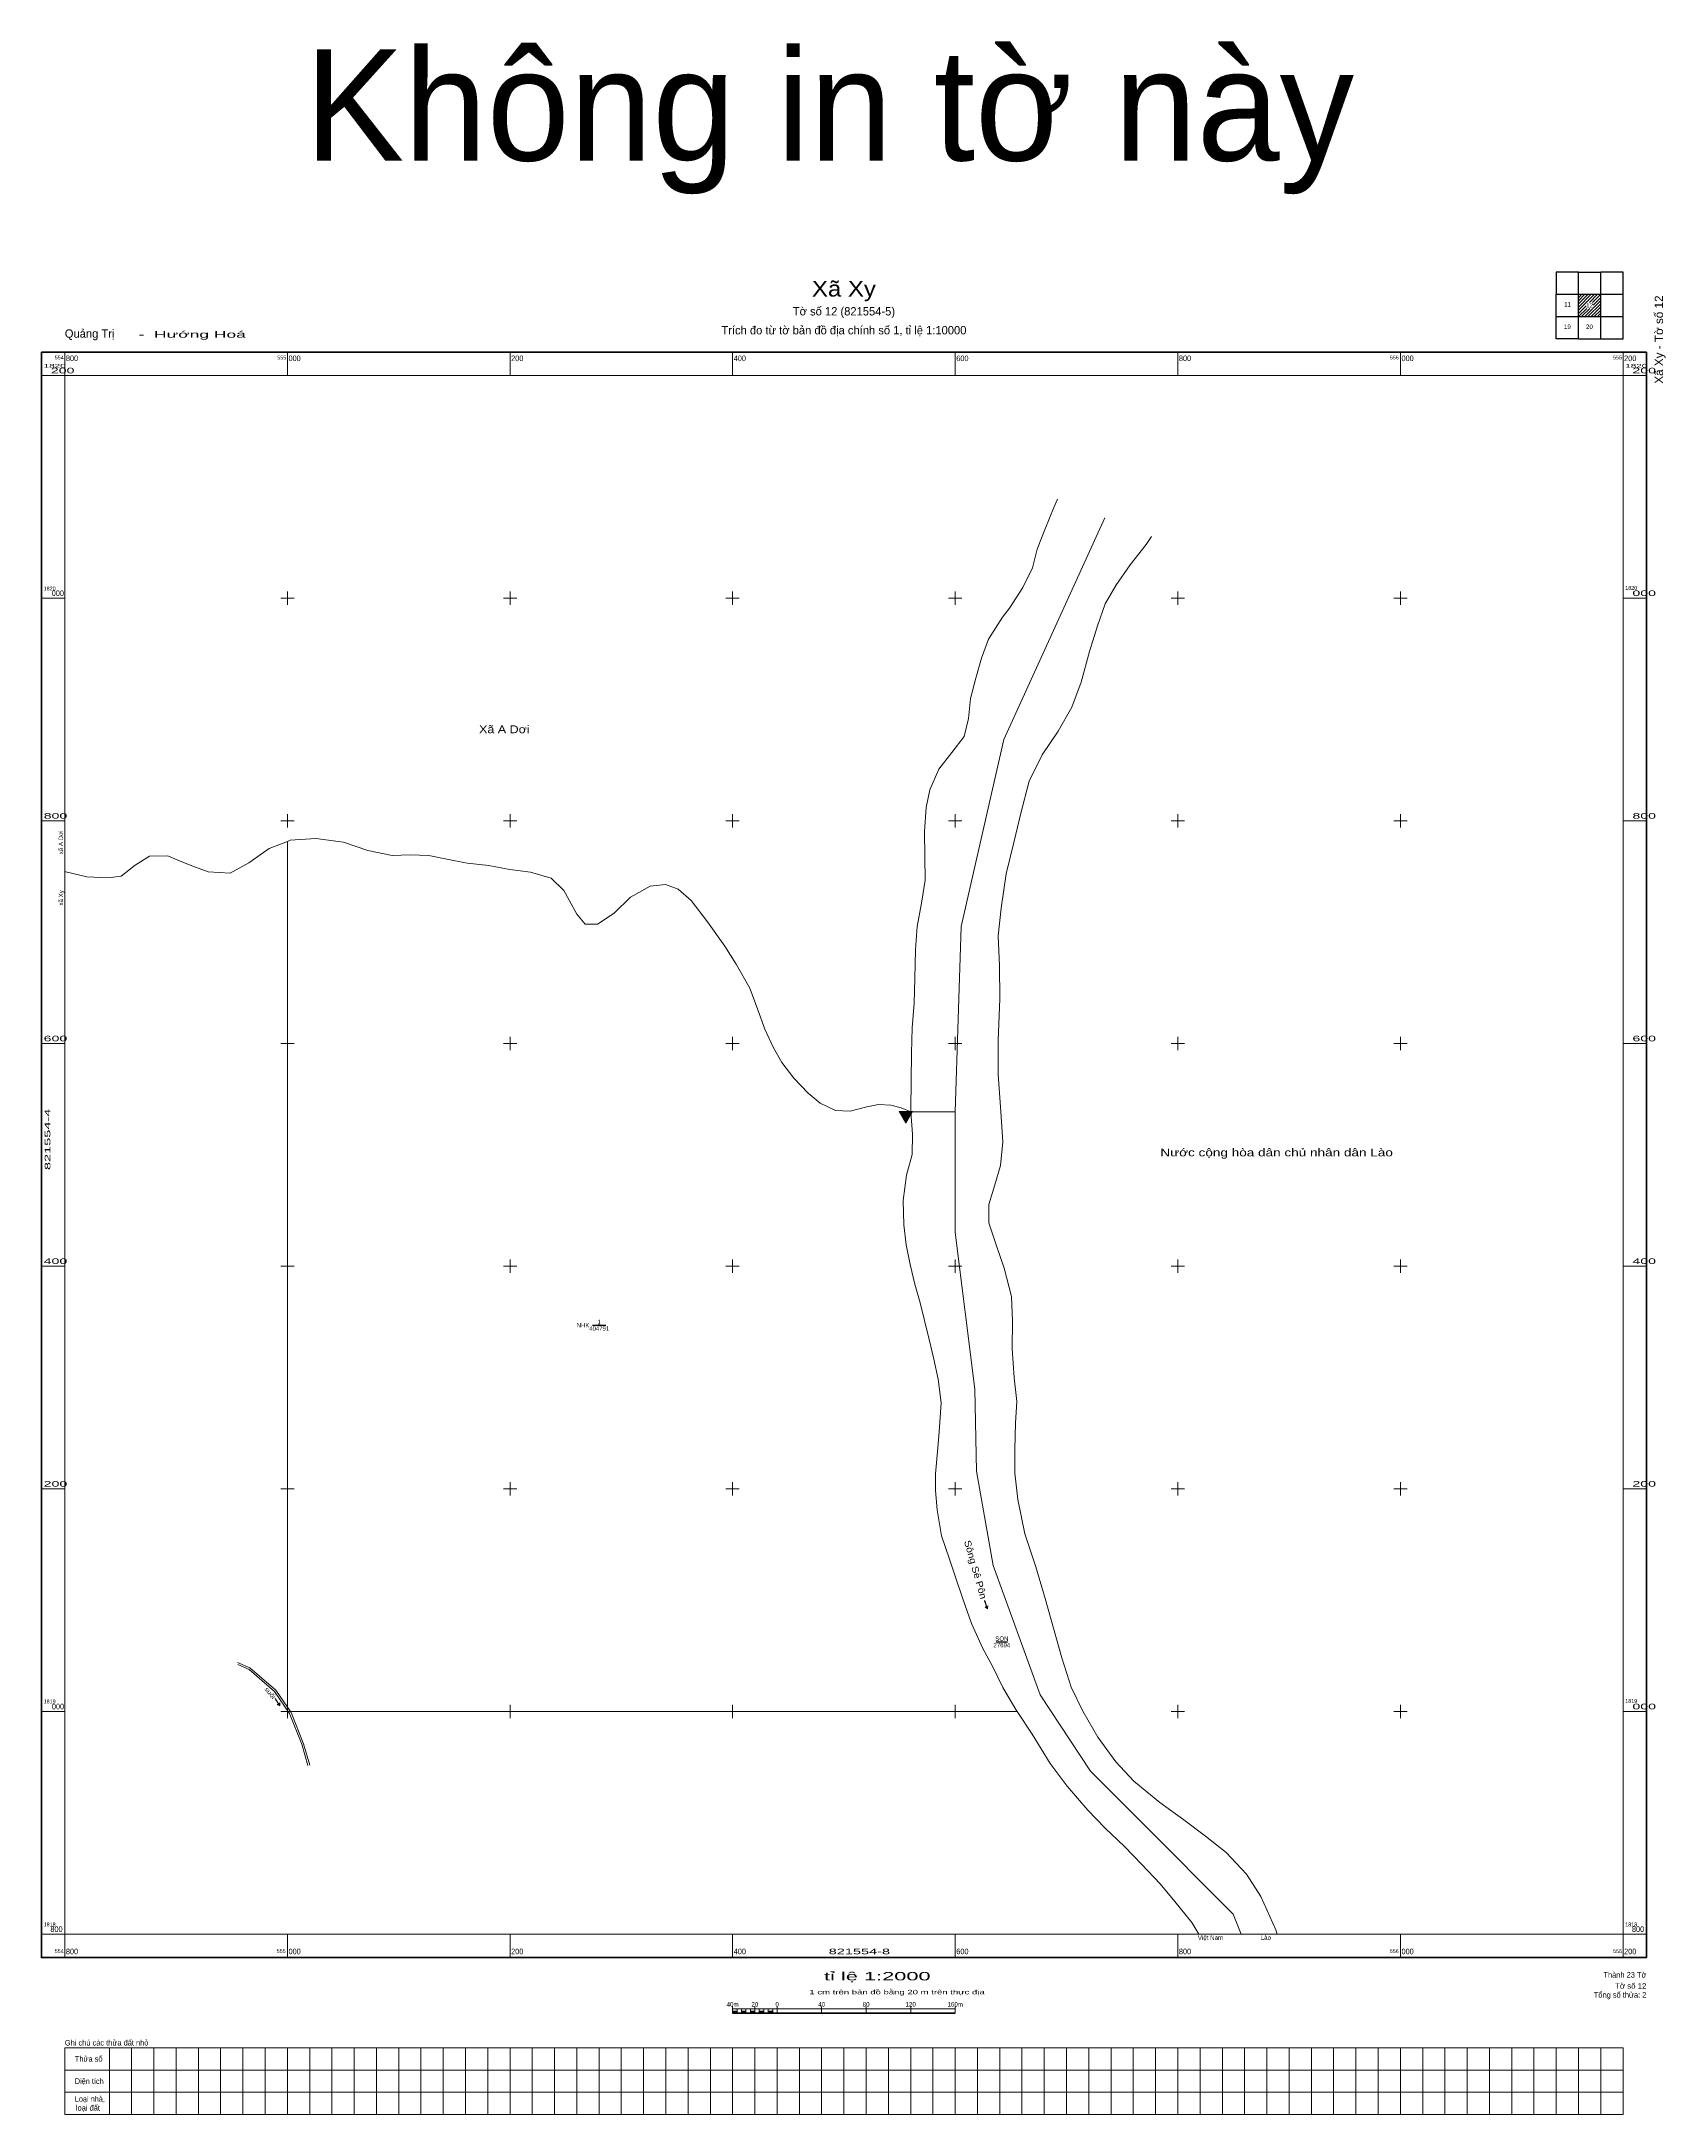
# Model space of a CAD drawing. Header units: metres. Extents: x 554779 to 556238, y 1818638 to 1820500.
import ezdxf
from ezdxf.enums import TextEntityAlignment as Align

# ---------------------------------------------------------------- set-up
doc = ezdxf.new("R2010")
doc.units = ezdxf.units.M
doc.header["$LTSCALE"] = 2
doc.linetypes.add('DOTTED', pattern=[1.5, 0.3, -1.2])
for name, color, linetype, lineweight in [('10', 7, 'Continuous', 13), ('13', 7, 'Continuous', 25), ('32', 7, 'Continuous', 13), ('35', 7, 'Continuous', 13), ('40', 7, 'Continuous', 13), ('46', 7, 'Continuous', 13), ('47', 7, 'Continuous', 13), ('63', 7, 'Continuous', 13)]:
    doc.layers.add(name, color=color, linetype=linetype, lineweight=lineweight)
for name, color, linetype in [('39', 7, 'Continuous'), ('48', 7, 'Continuous'), ('57', 7, 'Continuous')]:
    doc.layers.add(name, color=color, linetype=linetype)

msp = doc.modelspace()

# ---------------------------------------------------------------- hatches: boundary and pattern name
at = {"layer": '47'}
msp.add_hatch(color=256, dxfattribs=at).paths.add_polyline_path([(555549.75, 1819539), (555561.75, 1819539), (555555.75, 1819528.61)])
at = {"layer": '63'}
for points in [[(555400, 1818729), (555400, 1818731), (555404, 1818731), (555404, 1818729)], [(555408, 1818729), (555408, 1818731), (555412, 1818731), (555412, 1818729)], [(555416, 1818729), (555416, 1818731), (555420, 1818731), (555420, 1818729)], [(555424, 1818729), (555424, 1818731), (555428, 1818731), (555428, 1818729)], [(555432, 1818729), (555432, 1818731), (555436, 1818731), (555436, 1818729)]]:
    msp.add_hatch(color=256, dxfattribs=at).paths.add_polyline_path(points)

# ---------------------------------------------------------------- linework, layer by layer
at = {"layer": '10'}
for p, q in [((555000, 1819003.89), (555000, 1819781.63)), ((555002.68, 1819000), (555655.56, 1819000))]:
    msp.add_line(p, q, dxfattribs=at)
at = {"layer": '10', "linetype": 'DOTTED'}
msp.add_line((555857.03, 1818800), (555818.98, 1818800), dxfattribs=at)
at = {"layer": '13'}
for p, q in [((555274.22, 1819346.97), (555286.03, 1819346.97)), ((555636.87, 1819062.56), (555646.91, 1819062.56))]:
    msp.add_line(p, q, dxfattribs=at)
at = {"layer": '32'}
for points in [[(555560.25, 1819538.57), (555560.16, 1819541.35), (555560.82, 1819591.45), (555561.34, 1819614.26), (555562.99, 1819636.18), (555563.74, 1819658.29), (555564.17, 1819684.3), (555565.79, 1819705.2), (555569.75, 1819726.08), (555573, 1819746.73), (555572.61, 1819767.39), (555572.52, 1819790.42), (555573.91, 1819812.02), (555577.13, 1819828), (555585.29, 1819846.61), (555596.97, 1819861.4), (555608.1, 1819875.84), (555612.02, 1819892.05), (555613.69, 1819910.04), (555618.4, 1819928.23), (555623.72, 1819946.21), (555630.04, 1819963.15), (555642.57, 1819983), (555648.76, 1819991.16), (555660.89, 1820009.51), (555669.44, 1820027.28), (555673.74, 1820043.98), (555680.75, 1820062.45), (555688.72, 1820081.47), (555691.77, 1820088.92)], [(555889.32, 1818800), (555888.12, 1818803.78), (555874.52, 1818833.82), (555861.78, 1818854.05), (555843.45, 1818873.47), (555824.96, 1818888.06), (555805.45, 1818902.68), (555783.92, 1818918.37), (555760.54, 1818937.34), (555744.33, 1818954.82), (555728, 1818977.11), (555714.63, 1819000.18), (555704.06, 1819021.82), (555695.86, 1819048.13), (555688.33, 1819074.95), (555680.95, 1819101.64), (555672.51, 1819129.95), (555662.46, 1819159.54), (555656.18, 1819190.59), (555653.56, 1819214.05), (555653.51, 1819235.48), (555654.25, 1819258.9), (555655.31, 1819278.42), (555652.93, 1819299.86), (555651.15, 1819326.05), (555651.56, 1819351.03), (555650.46, 1819372.78), (555644.12, 1819398.13), (555636.69, 1819419.13), (555630.13, 1819438.92), (555630.08, 1819455.39), (555635.56, 1819473.24), (555640.82, 1819490.49), (555642.85, 1819511.58), (555640.6, 1819543.1), (555638.49, 1819572.17), (555638.67, 1819602.81), (555640.08, 1819640.31), (555639.82, 1819669.73), (555638.68, 1819696.72), (555641.14, 1819721.66), (555645.83, 1819752.39), (555652.86, 1819781.81), (555658.81, 1819806.86), (555666.48, 1819835.76), (555678.13, 1819859.44), (555692.54, 1819880.68), (555704.88, 1819902.26), (555713.17, 1819924.67), (555720.73, 1819952.1), (555727.77, 1819975.25), (555734.77, 1819995.03), (555744.36, 1820011.47), (555757.19, 1820030.04), (555771.53, 1820048.21), (555776.49, 1820055.55)], [(555655.56, 1819000), (555655.43, 1819000.2), (555642.84, 1819021.61), (555633.67, 1819040.07), (555624.73, 1819056.52), (555614.63, 1819079.09), (555606.9, 1819101.37), (555600.25, 1819120.71), (555594.83, 1819136.99), (555587.56, 1819157.86), (555583.67, 1819181.02), (555582.33, 1819198.51), (555582.33, 1819213.38), (555584.02, 1819233.71), (555585.6, 1819251.25), (555587.51, 1819277.14), (555584.71, 1819298.39), (555580.81, 1819316.59), (555576.57, 1819334.03), (555568.45, 1819367.05), (555563.7, 1819383.84), (555559.59, 1819401.44), (555556.05, 1819419.11), (555553.91, 1819437.23), (555553.26, 1819458.88), (555556.24, 1819481.83), (555561.2, 1819500.36), (555561.53, 1819518.62), (555560.25, 1819538.57)], [(555000, 1819003.89), (554989.5, 1819019.16), (554966.34, 1819039.27), (554955.23, 1819044.07)], [(555018.4, 1818951.46), (555012.81, 1818970.56), (555001.87, 1818998.35), (554988.3, 1819018.08), (554965.48, 1819037.89), (554955.49, 1819042.21)], [(555019.99, 1818951.78), (555014.33, 1818971.08), (555003.29, 1818999.11), (555002.68, 1819000), (555000, 1819003.89)], [(555818.98, 1818800), (555812.69, 1818810.35), (555797.46, 1818829.41), (555784.08, 1818845.18), (555767.59, 1818862.63), (555751.97, 1818878.87), (555734.71, 1818895.36), (555719.25, 1818911.48), (555700.69, 1818932.91), (555685.45, 1818953.28), (555669.22, 1818979.66), (555655.56, 1819000)]]:
    msp.add_lwpolyline(points, dxfattribs=at)
at = {"layer": '35'}
for p, q in [((555628.64, 1819092.75), (555627.08, 1819094.09)), ((555629.21, 1819094.83), (555628.82, 1819092.8)), ((554992.8, 1819005.54), (554990.97, 1819006.48)), ((554992.86, 1819007.7), (554992.96, 1819005.63))]:
    msp.add_line(p, q, dxfattribs=at)
for points in [[(555628.82, 1819092.8), (555626.46, 1819099.6), (555626.24, 1819099.52), (555628.64, 1819092.75)], [(555626.94, 1819093.92), (555628.93, 1819092.2), (555629.43, 1819094.79)], [(554992.96, 1819005.63), (554989.06, 1819011.68), (554988.88, 1819011.56), (554992.8, 1819005.54)], [(554990.87, 1819006.28), (554993.21, 1819005.07), (554993.08, 1819007.71)]]:
    msp.add_lwpolyline(points, dxfattribs=at)
at = {"layer": '40'}
for points in [[(555599.96, 1819538.54), (555605.29, 1819705.11), (555643.53, 1819873.23), (555734.38, 1820072.14)], [(555599.96, 1819538.54), (555599.83, 1819430.39), (555617.62, 1819289.6), (555619.01, 1819215.79), (555634.04, 1819131.05), (555676.4, 1819014.89), (555721.4, 1818946.54), (555767.9, 1818900.08), (555849.88, 1818818.07), (555857.03, 1818800)]]:
    msp.add_lwpolyline(points, dxfattribs=at)
at = {"layer": '46'}
msp.add_line((555599.96, 1819538.54), (555560.25, 1819538.57), dxfattribs=at)
for points in [[(555000, 1819781.63), (554983.72, 1819775.3), (554965.42, 1819762.35), (554948.43, 1819753.06), (554928.91, 1819754.11), (554915.02, 1819759.33), (554905.08, 1819763.26), (554892.51, 1819768.49), (554876.2, 1819768.32), (554863.3, 1819760.23), (554850.6, 1819750.43), (554838.68, 1819748.88), (554819.9, 1819749.87), (554800.87, 1819754.19), (554800, 1819754.19)], [(555560.25, 1819538.57), (555551.46, 1819542.24), (555542.14, 1819544.64), (555530.97, 1819545.36), (555520.59, 1819543.12), (555505.58, 1819539.31), (555492.4, 1819539.8), (555478.79, 1819546.36), (555467.79, 1819555.56), (555455.01, 1819568.79), (555444.13, 1819583.11), (555436.56, 1819596.65), (555428.8, 1819612.95), (555422.68, 1819630.31), (555415.41, 1819649.87), (555403.12, 1819671.31), (555392.9, 1819687.46), (555377.5, 1819709.27), (555362.85, 1819728.4), (555351.14, 1819738.68), (555339.72, 1819742.73), (555326.04, 1819741.27), (555308.23, 1819731.58), (555293.61, 1819717.03), (555278.74, 1819707.11), (555267.64, 1819707.26), (555260.03, 1819716.13), (555253.01, 1819728.72), (555248.34, 1819737.36), (555236.82, 1819748.54), (555218.39, 1819753.95), (555199.89, 1819756.29), (555180.92, 1819760.04), (555161.59, 1819761.99), (555143.08, 1819765.64), (555127.1, 1819768.86), (555110.23, 1819769.65), (555094.15, 1819768.77), (555072.18, 1819773.33), (555050.28, 1819780.95), (555025.53, 1819784.31), (555002.55, 1819782.62), (555000, 1819781.63)]]:
    msp.add_lwpolyline(points, dxfattribs=at)
at = {"layer": '47'}
msp.add_lwpolyline([(555549.75, 1819539), (555561.75, 1819539), (555555.75, 1819528.61)], close=True, dxfattribs=at)
at = {"layer": '63', "lineweight": 25}
for p, q in [((556140, 1820253), (556140, 1820273)), ((556200, 1820253), (556200, 1820273)), ((556160, 1820233), (556180, 1820233))]:
    msp.add_line(p, q, dxfattribs=at)
at = {"layer": '63'}
for p, q in [((556160, 1820272.8), (556160.2, 1820273)), ((556160, 1820269.96), (556163.04, 1820273)), ((556160, 1820267.16), (556165.84, 1820273)), ((556160, 1820264.32), (556168.68, 1820273)), ((556160, 1820261.48), (556171.52, 1820273)), ((556160, 1820258.64), (556166.88, 1820265.52)), ((556160, 1820255.84), (556166.88, 1820262.72)), ((556160, 1820253), (556167.36, 1820260.36)), ((556162.84, 1820253), (556170.2, 1820260.36)), ((556165.64, 1820253), (556173, 1820260.36)), ((556167, 1820265.68), (556174.36, 1820273)), ((556168.48, 1820253), (556180, 1820264.52)), ((556169.8, 1820265.68), (556177.16, 1820273)), ((556171.32, 1820253), (556180, 1820261.68)), ((556172.64, 1820265.68), (556180, 1820273)), ((556173.12, 1820263.32), (556180, 1820270.16)), ((556173.12, 1820260.52), (556180, 1820267.36)), ((556174.16, 1820253), (556180, 1820258.84)), ((556176.96, 1820253), (556180, 1820256.04)), ((556179.8, 1820253), (556180, 1820253.2)), ((554800, 1820200), (554800, 1820221)), ((555000, 1820200), (555000, 1820221)), ((555200, 1820200), (555200, 1820221)), ((555400, 1820200), (555400, 1820221)), ((555600, 1820200), (555600, 1820221)), ((555800, 1820200), (555800, 1820221)), ((556000, 1820200), (556000, 1820221)), ((556200, 1820200), (556200, 1820221)), ((554800, 1820200), (554779, 1820200)), ((556200, 1820200), (556221, 1820200)), ((554800, 1820000), (554779, 1820000)), ((554994, 1820000), (555006, 1820000)), ((555000, 1819994), (555000, 1820006)), ((555194, 1820000), (555206, 1820000)), ((555200, 1819994), (555200, 1820006)), ((555394, 1820000), (555406, 1820000)), ((555400, 1819994), (555400, 1820006)), ((555594, 1820000), (555606, 1820000)), ((555600, 1819994), (555600, 1820006)), ((555794, 1820000), (555806, 1820000)), ((555800, 1819994), (555800, 1820006)), ((555994, 1820000), (556006, 1820000)), ((556000, 1819994), (556000, 1820006)), ((556200, 1820000), (556221, 1820000)), ((554800, 1819800), (554779, 1819800)), ((554994, 1819800), (555006, 1819800)), ((555000, 1819794), (555000, 1819806)), ((555194, 1819800), (555206, 1819800)), ((555200, 1819794), (555200, 1819806)), ((555394, 1819800), (555406, 1819800)), ((555400, 1819794), (555400, 1819806)), ((555594, 1819800), (555606, 1819800)), ((555600, 1819794), (555600, 1819806)), ((555794, 1819800), (555806, 1819800)), ((555800, 1819794), (555800, 1819806)), ((555994, 1819800), (556006, 1819800)), ((556000, 1819794), (556000, 1819806)), ((556200, 1819800), (556221, 1819800)), ((555000, 1819594), (555000, 1819606)), ((555200, 1819594), (555200, 1819606)), ((555400, 1819594), (555400, 1819606)), ((555600, 1819594), (555600, 1819606)), ((555800, 1819594), (555800, 1819606)), ((556000, 1819594), (556000, 1819606)), ((554800, 1819600), (554779, 1819600)), ((554994, 1819600), (555006, 1819600)), ((555194, 1819600), (555206, 1819600)), ((555394, 1819600), (555406, 1819600)), ((555594, 1819600), (555606, 1819600)), ((555794, 1819600), (555806, 1819600)), ((555994, 1819600), (556006, 1819600)), ((556200, 1819600), (556221, 1819600)), ((554800, 1819400), (554779, 1819400)), ((554994, 1819400), (555006, 1819400)), ((555000, 1819394), (555000, 1819406)), ((555194, 1819400), (555206, 1819400)), ((555200, 1819394), (555200, 1819406)), ((555394, 1819400), (555406, 1819400)), ((555400, 1819394), (555400, 1819406)), ((555594, 1819400), (555606, 1819400)), ((555600, 1819394), (555600, 1819406)), ((555794, 1819400), (555806, 1819400)), ((555800, 1819394), (555800, 1819406)), ((555994, 1819400), (556006, 1819400)), ((556000, 1819394), (556000, 1819406)), ((556200, 1819400), (556221, 1819400)), ((554800, 1819200), (554779, 1819200)), ((554994, 1819200), (555006, 1819200)), ((555000, 1819194), (555000, 1819206)), ((555194, 1819200), (555206, 1819200)), ((555200, 1819194), (555200, 1819206)), ((555394, 1819200), (555406, 1819200)), ((555400, 1819194), (555400, 1819206)), ((555594, 1819200), (555606, 1819200)), ((555600, 1819194), (555600, 1819206)), ((555794, 1819200), (555806, 1819200)), ((555800, 1819194), (555800, 1819206)), ((555994, 1819200), (556006, 1819200)), ((556000, 1819194), (556000, 1819206)), ((556200, 1819200), (556221, 1819200)), ((554800, 1819000), (554779, 1819000)), ((554994, 1819000), (555006, 1819000)), ((555000, 1818994), (555000, 1819006)), ((555194, 1819000), (555206, 1819000)), ((555200, 1818994), (555200, 1819006)), ((555394, 1819000), (555406, 1819000)), ((555400, 1818994), (555400, 1819006)), ((555594, 1819000), (555606, 1819000)), ((555600, 1818994), (555600, 1819006)), ((555794, 1819000), (555806, 1819000)), ((555800, 1818994), (555800, 1819006)), ((555994, 1819000), (556006, 1819000)), ((556000, 1818994), (556000, 1819006)), ((556200, 1819000), (556221, 1819000)), ((554800, 1818800), (554779, 1818800)), ((554800, 1818800), (554800, 1818779)), ((555000, 1818800), (555000, 1818779)), ((555200, 1818800), (555200, 1818779)), ((555400, 1818800), (555400, 1818779)), ((555600, 1818800), (555600, 1818779)), ((555800, 1818800), (555800, 1818779)), ((556000, 1818800), (556000, 1818779)), ((556200, 1818800), (556200, 1818779)), ((556200, 1818800), (556221, 1818800)), ((555400, 1818729), (555400, 1818735)), ((555400, 1818733), (555600, 1818733)), ((555404, 1818729), (555404, 1818733)), ((555408, 1818729), (555408, 1818733)), ((555412, 1818729), (555412, 1818733)), ((555416, 1818729), (555416, 1818733)), ((555420, 1818729), (555420, 1818735)), ((555420, 1818729), (555420, 1818733)), ((555424, 1818729), (555424, 1818733)), ((555428, 1818729), (555428, 1818733)), ((555432, 1818729), (555432, 1818733)), ((555436, 1818729), (555436, 1818733)), ((555440, 1818729), (555440, 1818735)), ((555480, 1818729), (555480, 1818735)), ((555520, 1818729), (555520, 1818735)), ((555560, 1818729), (555560, 1818735)), ((555600, 1818729), (555600, 1818735)), ((554840, 1818698), (554840, 1818638)), ((554860, 1818698), (554860, 1818638)), ((554880, 1818698), (554880, 1818638)), ((554900, 1818698), (554900, 1818638)), ((554920, 1818698), (554920, 1818638)), ((554940, 1818698), (554940, 1818638)), ((554960, 1818698), (554960, 1818638)), ((554980, 1818698), (554980, 1818638)), ((555000, 1818698), (555000, 1818638)), ((555020, 1818698), (555020, 1818638)), ((555040, 1818698), (555040, 1818638)), ((555060, 1818698), (555060, 1818638)), ((555080, 1818698), (555080, 1818638)), ((555100, 1818698), (555100, 1818638)), ((555120, 1818698), (555120, 1818638)), ((555140, 1818698), (555140, 1818638)), ((555160, 1818698), (555160, 1818638)), ((555180, 1818698), (555180, 1818638)), ((555200, 1818698), (555200, 1818638)), ((555220, 1818698), (555220, 1818638)), ((555240, 1818698), (555240, 1818638)), ((555260, 1818698), (555260, 1818638)), ((555280, 1818698), (555280, 1818638)), ((555300, 1818698), (555300, 1818638)), ((555320, 1818698), (555320, 1818638)), ((555340, 1818698), (555340, 1818638)), ((555360, 1818698), (555360, 1818638)), ((555380, 1818698), (555380, 1818638)), ((555400, 1818698), (555400, 1818638)), ((555420, 1818698), (555420, 1818638)), ((555440, 1818698), (555440, 1818638)), ((555460, 1818698), (555460, 1818638)), ((555480, 1818698), (555480, 1818638)), ((555500, 1818698), (555500, 1818638)), ((555520, 1818698), (555520, 1818638)), ((555540, 1818698), (555540, 1818638)), ((555560, 1818698), (555560, 1818638)), ((555580, 1818698), (555580, 1818638)), ((555600, 1818698), (555600, 1818638)), ((555620, 1818698), (555620, 1818638)), ((555640, 1818698), (555640, 1818638)), ((555660, 1818698), (555660, 1818638)), ((555680, 1818698), (555680, 1818638)), ((555700, 1818698), (555700, 1818638)), ((555720, 1818698), (555720, 1818638)), ((555740, 1818698), (555740, 1818638)), ((555760, 1818698), (555760, 1818638)), ((555780, 1818698), (555780, 1818638)), ((555800, 1818698), (555800, 1818638)), ((555820, 1818698), (555820, 1818638)), ((555840, 1818698), (555840, 1818638)), ((555860, 1818698), (555860, 1818638)), ((555880, 1818698), (555880, 1818638)), ((555900, 1818698), (555900, 1818638)), ((555920, 1818698), (555920, 1818638)), ((555940, 1818698), (555940, 1818638)), ((555960, 1818698), (555960, 1818638)), ((555980, 1818698), (555980, 1818638)), ((556000, 1818698), (556000, 1818638)), ((556020, 1818698), (556020, 1818638)), ((556040, 1818698), (556040, 1818638)), ((556060, 1818698), (556060, 1818638)), ((556080, 1818698), (556080, 1818638)), ((556100, 1818698), (556100, 1818638)), ((556120, 1818698), (556120, 1818638)), ((556140, 1818698), (556140, 1818638)), ((556160, 1818698), (556160, 1818638)), ((556180, 1818698), (556180, 1818638)), ((554800, 1818678), (556200, 1818678)), ((554800, 1818658), (556200, 1818658))]:
    msp.add_line(p, q, dxfattribs=at)
at = {"layer": '63', "lineweight": 53}
msp.add_line((555400, 1818729), (555600, 1818729), dxfattribs=at)
at = {"layer": '63', "lineweight": 25}
for points in [[(556160, 1820293), (556140, 1820293), (556140, 1820273)], [(556160, 1820233), (556160, 1820253), (556160, 1820255.84), (556160, 1820258.64), (556160, 1820261.48), (556160, 1820264.32), (556160, 1820267.16), (556160, 1820269.96), (556160, 1820272.8), (556160, 1820273), (556160, 1820293), (556180, 1820293)], [(556180, 1820233), (556180, 1820253), (556180, 1820253.2), (556180, 1820256.04), (556180, 1820258.84), (556180, 1820261.68), (556180, 1820264.52), (556180, 1820267.36), (556180, 1820270.16), (556180, 1820273), (556180, 1820293)], [(556200, 1820273), (556200, 1820293), (556180, 1820293)], [(556140, 1820273), (556160, 1820273), (556160.2, 1820273), (556163.04, 1820273), (556165.84, 1820273), (556168.68, 1820273), (556171.52, 1820273), (556174.36, 1820273), (556177.16, 1820273), (556180, 1820273), (556200, 1820273)], [(556140, 1820253), (556160, 1820253), (556162.84, 1820253), (556165.64, 1820253), (556168.48, 1820253), (556171.32, 1820253), (556174.16, 1820253), (556176.96, 1820253), (556179.8, 1820253), (556180, 1820253), (556200, 1820253)], [(556160, 1820233), (556140, 1820233), (556140, 1820253)], [(556180, 1820233), (556200, 1820233), (556200, 1820253)]]:
    msp.add_lwpolyline(points, dxfattribs=at)
at = {"layer": '63', "lineweight": 158}
msp.add_lwpolyline([(554779, 1820221), (556221, 1820221), (556221, 1818779), (554779, 1818779)], close=True, dxfattribs=at)
at = {"layer": '63'}
for points in [[(554800, 1820200), (556200, 1820200), (556200, 1818800), (554800, 1818800)], [(555400, 1818729), (555400, 1818731), (555404, 1818731), (555404, 1818729)], [(555408, 1818729), (555408, 1818731), (555412, 1818731), (555412, 1818729)], [(555416, 1818729), (555416, 1818731), (555420, 1818731), (555420, 1818729)], [(555424, 1818729), (555424, 1818731), (555428, 1818731), (555428, 1818729)], [(555432, 1818729), (555432, 1818731), (555436, 1818731), (555436, 1818729)], [(554800, 1818698), (556200, 1818698), (556200, 1818638), (554800, 1818638)]]:
    msp.add_lwpolyline(points, close=True, dxfattribs=at)

# ---------------------------------------------------------------- texts
at = {"layer": '13', "width": 0.8}
msp.add_text('NHK ', height=4, dxfattribs=at).set_placement((555272.74, 1819344.97), align=Align.RIGHT)
at = {"layer": '13'}
for s, width, p in [('404791', 0.8, (555280.12, 1819342.08)), ('1', 0.7, (555280.11, 1819347.86)), ('SON', 0.85, (555641.89, 1819063.45)), ('27694', 0.85, (555641.89, 1819057.67))]:
    msp.add_text(s, height=4, dxfattribs=dict(at, width=width)).set_placement(p, align=Align.CENTER)
at = {"layer": '39'}
for s, height, rotation, width, p in [('Sông Sê Pôn', 6, 285.923, 1.15, (555615.36, 1819126.65)), ('suối', 4, 310.079, 1.2, (554982.93, 1819015.37))]:
    msp.add_text(s, height=height, rotation=rotation, dxfattribs=dict(at, width=width)).set_placement(p, align=Align.CENTER)
at = {"layer": '48'}
for s, width, p in [('Xã A Dơi', 1.2, (555194.89, 1819878.75)), ('Nước cộng hòa dân chủ nhân dân Lào', 1.3, (555888.75, 1819498.66))]:
    msp.add_text(s, height=7, dxfattribs=dict(at, width=width)).set_placement(p, align=Align.CENTER)
at = {"layer": '57'}
msp.add_text('Không in tờ này', height=100, dxfattribs=at).set_placement((555487, 1820393.09), align=Align.CENTER)
at = {"layer": '63'}
for s, height, width, p in [('Xã Xy', 14, 1.15, (555500, 1820271)), ('11', 4, 0.8, (556150.15, 1820261.96)), ('12', 4, 0.9, (556170.01, 1820261)), ('19', 4, 0.95, (556150.04, 1820241.88)), ('20', 4, 0.95, (556169.82, 1820241.88)), ('821554-8', 5, 1.95, (555513.9, 1818782)), ('tỉ lệ 1:2000', 7.5, 1.95, (555530.01, 1818758.5)), ('1 cm trên bản đồ bằng 20 m trên thực địa', 4, 1.6, (555547.75, 1818746)), ('40m', 4, 0.95, (555400, 1818735)), ('20', 4, 0.95, (555420, 1818735)), ('0', 4, 0.9, (555440, 1818735)), ('40', 4, 0.95, (555480, 1818735)), ('80', 4, 0.95, (555520, 1818735)), ('120', 4, 0.95, (555559.99, 1818735)), ('160m', 4, 0.95, (555600.01, 1818735))]:
    msp.add_text(s, height=height, dxfattribs=dict(at, width=width)).set_placement(p, align=Align.CENTER)
for s, height, p in [('Tờ số 12 (821554-5)', 7.5, (555500.01, 1820254)), ('Trích đo từ tờ bản đồ địa chính số 1, tỉ lệ 1:10000', 7.5, (555500, 1820237)), ('Việt Nam                      Lào', 4, (555850.84, 1818794.88))]:
    msp.add_text(s, height=height, dxfattribs=at).set_placement(p, align=Align.CENTER)
at = {"layer": '63', "width": 1.05}
msp.add_text('Xã Xy - Tờ số 12', height=7.48, rotation=89.999, dxfattribs=at).set_placement((556235.96, 1820192.72))
at = {"layer": '63'}
for s, height, p in [('Quảng Trị', 7.5, (554800, 1820234)), ('Ghi chú các thửa đất nhỏ', 5, (554800, 1818700)), ('Thửa số', 5, (554809, 1818685.5)), ('loại đất', 5, (554810, 1818641.5))]:
    msp.add_text(s, height=height, dxfattribs=at).set_placement(p)
for s, height, width, p in [('  -  Hướng Hoá', 6, 1.95, (554857.53, 1820234)), ('1820', 3.5, 1.9, (554781, 1820207)), ('800', 5, 0.95, (554801, 1820213)), ('000', 5, 0.95, (555001, 1820213)), ('200', 5, 0.95, (555201, 1820213)), ('400', 5, 0.95, (555401, 1820213)), ('600', 5, 0.95, (555601, 1820213)), ('800', 5, 0.95, (555801, 1820213)), ('000', 5, 0.95, (556001, 1820213)), ('200', 5, 0.95, (556201, 1820213)), ('1820', 3.5, 1.9, (556202, 1820207)), ('1820', 3.5, 0.95, (554781, 1820006.99)), ('000', 5, 0.95, (554788.24, 1820002)), ('1820', 3.5, 0.95, (556202, 1820007.53)), ('800', 5, 1.9, (554781, 1819802)), ('600', 5, 1.9, (554781, 1819602)), ('400', 5, 1.9, (554781, 1819402)), ('200', 5, 1.9, (554781, 1819202)), ('1819', 3.5, 0.95, (554781, 1819007.34)), ('1819', 3.5, 0.95, (556202, 1819007.71)), ('000', 5, 0.95, (554788.4, 1819002)), ('1818', 3.5, 0.95, (554781, 1818807)), ('1818', 3.5, 0.95, (556202, 1818807)), ('800', 5, 0.95, (554801, 1818782)), ('000', 5, 0.95, (555001, 1818782)), ('200', 5, 0.95, (555201, 1818782)), ('400', 5, 0.95, (555401, 1818782)), ('600', 5, 0.95, (555601, 1818782)), ('800', 5, 0.95, (555801, 1818782)), ('000', 5, 0.95, (556001, 1818782)), ('200', 5, 0.95, (556201, 1818782)), ('Diện tích', 5, 0.95, (554809, 1818665.5)), ('Loại nhà,', 5, 0.95, (554809, 1818649.5))]:
    msp.add_text(s, height=height, dxfattribs=dict(at, width=width)).set_placement(p)
for s, height, width, p in [('200', 5, 1.9, (554808.64, 1820202)), ('554', 3.5, 0.95, (554799, 1820214.5)), ('555', 3.5, 0.95, (554998.91, 1820214.5)), ('556', 3.5, 0.95, (555998.52, 1820214.5)), ('556', 3.5, 0.95, (556199, 1820214.5)), ('200', 5, 1.9, (556229.64, 1820202)), ('000', 5, 1.9, (556229.64, 1820002)), ('800', 5, 1.9, (556229.64, 1819802)), ('600', 5, 1.9, (556229.64, 1819602)), ('400', 5, 1.9, (556229.64, 1819402)), ('200', 5, 1.9, (556229.64, 1819202)), ('000', 5, 1.9, (556229.64, 1819002)), ('800', 5, 0.95, (554798, 1818802)), ('800', 5, 0.95, (556219, 1818802)), ('554', 3.5, 0.95, (554799, 1818783)), ('555', 3.5, 0.95, (554998.43, 1818783)), ('556', 3.5, 0.95, (555998.49, 1818783)), ('556', 3.5, 0.95, (556199, 1818783)), ('Tờ số 12', 5, 1.05, (556221, 1818751))]:
    msp.add_text(s, height=height, dxfattribs=dict(at, width=width)).set_placement(p, align=Align.RIGHT)
msp.add_text('xã Xy                     xã A Dơi', height=4, rotation=90, dxfattribs=at).set_placement((554798.39, 1819757.69), align=Align.CENTER)
at = {"layer": '63', "width": 1.95}
msp.add_text('821554-4', height=5, rotation=90, dxfattribs=at).set_placement((554787, 1819513.93), align=Align.CENTER)
at = {"layer": '63'}
for s, p in [('Thành 23 Tờ', (556221, 1818761)), ('Tổng số thửa: 2', (556221, 1818743))]:
    msp.add_text(s, height=5, dxfattribs=at).set_placement(p, align=Align.RIGHT)

doc.saveas('drawing.dxf')
